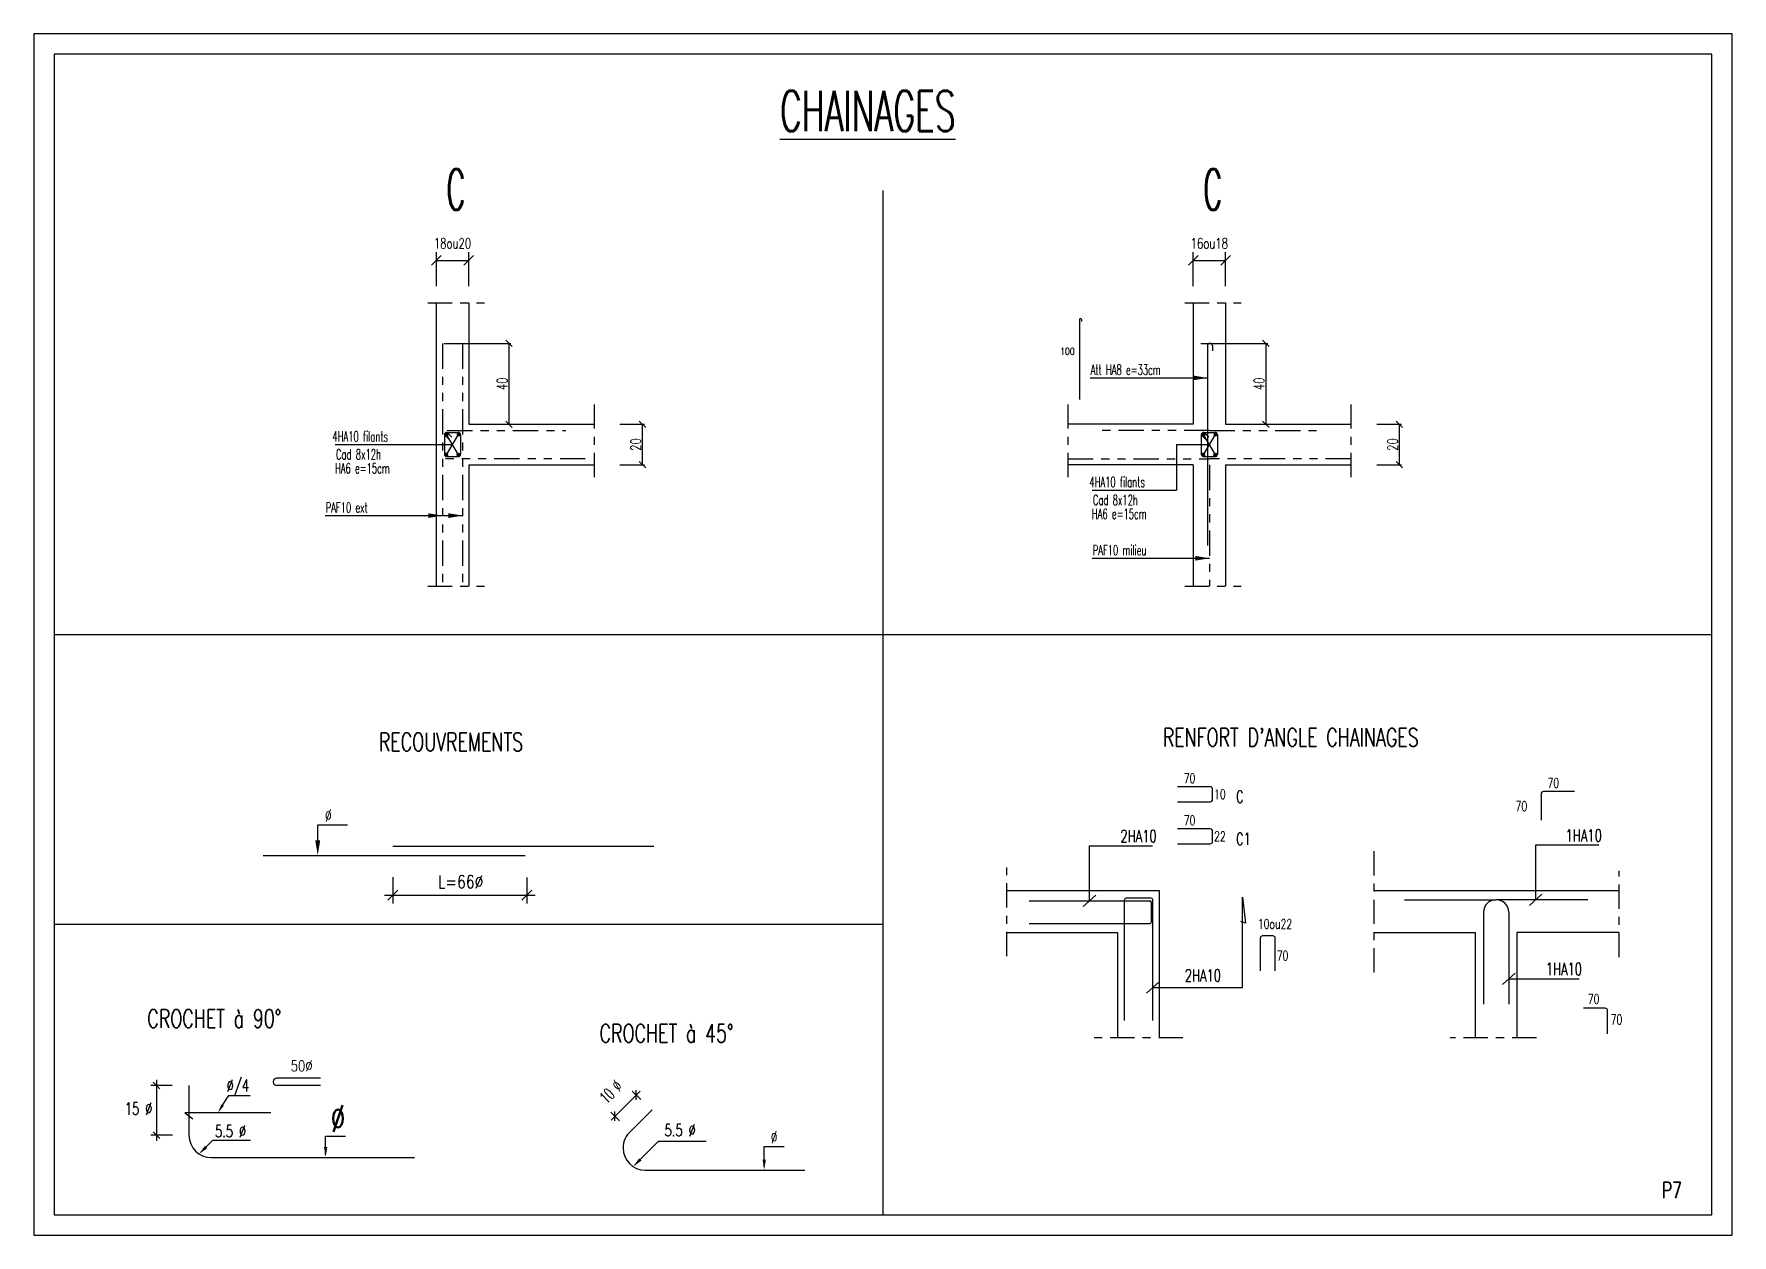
# Model space of a CAD drawing. Extents: x 308 to 787, y -199 to -146.
# Drawn here: x 618.97 to 639.97, y -169.39 to -154.54 of the extents above; entities that cross this region are included whole.
import ezdxf
from ezdxf.enums import TextEntityAlignment as Align

# ---------------------------------------------------------------- set-up
doc = ezdxf.new("R2010")
doc.units = 0
doc.header["$LTSCALE"] = 0.5
doc.header["$MEASUREMENT"] = 0
doc.linetypes.add('AXES2', pattern=[1.125, 0.75, -0.125, 0.125, -0.125])
doc.linetypes.add('PHANTOM2', pattern=[1.25, 0.625, -0.125, 0.125, -0.125, 0.125, -0.125])
doc.layers.get('0').update_dxf_attribs({"linetype": 'CONTINUOUS'})
doc.layers.get('DEFPOINTS').update_dxf_attribs({"linetype": 'CONTINUOUS'})
for name, color, linetype in [('AXES', 6, 'AXES2'), ('CADRE-CART', 7, 'CONTINUOUS'), ('COTATION', 7, 'CONTINUOUS'), ('FERRAILLAGE', 1, 'CONTINUOUS'), ('HABILLAGE', 7, 'CONTINUOUS'), ('I84 - FERRAILLAGE', 1, 'CONTINUOUS'), ('Texte', 7, 'CONTINUOUS')]:
    doc.layers.add(name, color=color, linetype=linetype)
doc.styles.add('ROMANS', font='ROMANS')
doc.styles.add('ROMANS8', font='romans.shx', dxfattribs={"width": 0.7})
doc.styles.get("Standard").update_dxf_attribs({"font": 'txt.shx'})
doc.dimstyles.new('CM-50°', dxfattribs={"dimscale": 0.1, "dimtxt": 1.3, "dimasz": 1.2, "dimexe": 1, "dimexo": 0, "dimgap": 0.3, "dimtad": 1, "dimzin": 0, "dimdsep": 46, "dimtxsty": 'ROMANS8', "dimblk": 'OBLIQUE', "dimcen": 0.5, "dimclrt": 1, "dimazin": 0, "dimtfac": 1, "dimtmove": 2, "dimatfit": 3, "dimfxl": 0, "dimtolj": 1, "dimtzin": 0, "dimarcsym": 0})
doc.dimstyles.new('I84 1-20 cm', dxfattribs={"dimscale": 0.4, "dimtxt": 0.32, "dimasz": 0.2, "dimexe": 0.06, "dimexo": 0.05, "dimgap": 0.05, "dimtad": 1, "dimdec": 1, "dimlfac": 40, "dimzin": 9, "dimdsep": 46, "dimtxsty": 'ROMANS8', "dimblk": 'OBLIQUE', "dimcen": 0.09, "dimclrd": 256, "dimclre": 256, "dimclrt": 1, "dimadec": 0, "dimazin": 0, "dimtfac": 1, "dimtdec": 1, "dimtofl": 0, "dimtmove": 2, "dimatfit": 3, "dimfxl": 0, "dimtolj": 1, "dimtzin": 0, "dimarcsym": 0})

msp = doc.modelspace()

# ---------------------------------------------------------------- texts
at = {"layer": 'FERRAILLAGE', "color": 4, "width": 0.519}
for p in [(624.0686, -156.7132), (633.4291, -156.7132)]:
    msp.add_text('C', height=0.5, dxfattribs=at).set_placement(p)
at = {"layer": 'FERRAILLAGE', "color": 7}
for s, height, style, width, p in [('100', 0.08784, 'ROMANS8', 0.8, (631.6582, -158.5067)), ('70', 0.12, 'ROMANS', 0.7, (633.187, -163.802)), ('70', 0.12, 'ROMANS', 0.7, (637.6854, -163.8596)), ('10', 0.12, 'ROMANS', 0.7, (633.562, -163.9999)), ('%%c', 0.15, 'ROMANS8', 0.6, (622.5699, -164.2773)), ('70', 0.12, 'ROMANS', 0.7, (633.187, -164.323)), ('70', 0.12, 'ROMANS', 0.7, (637.2914, -164.1476)), ('22', 0.12, 'ROMANS', 0.7, (633.562, -164.521)), ('10ou22', 0.12, 'ROMANS', 0.7, (634.1031, -165.6035)), ('70', 0.12, 'ROMANS', 0.7, (634.3371, -165.9954)), ('70', 0.12, 'ROMANS', 0.7, (638.1836, -166.531)), ('70', 0.12, 'ROMANS', 0.7, (638.4667, -166.7849)), ('50%%c', 0.13307, 'ROMANS8', 0.8, (622.1414, -167.3654)), ('%%c', 0.3318, 'ROMANS8', 0.6, (622.6431, -168.1145)), ('%%c', 0.15, 'ROMANS8', 0.6, (628.0828, -168.2553))]:
    msp.add_text(s, height=height, dxfattribs=dict(at, style=style, width=width)).set_placement(p)
at = {"layer": 'FERRAILLAGE', "color": 1, "style": 'ROMANS8', "width": 0.6}
for s, height, p in [('Att HA8 e=33cm', 0.126654, (632.036, -158.7548)), ('4HA10 filants', 0.126654, (622.6592, -159.5788)), ('Cad 8x12h', 0.12665, (622.703, -159.801)), ('HA6 e=15cm', 0.12665, (622.6904, -159.9729)), ('4HA10 filants', 0.126654, (632.0197, -160.1429)), ('PAF10 ext', 0.12665, (622.5754, -160.458)), ('HA6 e=15cm', 0.12665, (632.051, -160.537)), ('Cad 8x12h', 0.12665, (632.0635, -160.3651)), ('PAF10 milieu', 0.126654, (632.061, -160.9855))]:
    msp.add_text(s, height=height, dxfattribs=at).set_placement(p)
at = {"layer": 'FERRAILLAGE', "style": 'ROMANS8', "width": 0.7}
for s, height, p in [("RENFORT D'ANGLE CHAINAGES", 0.225335, (632.9288, -163.3485)), ('RECOUVREMENTS', 0.225335, (623.2332, -163.4054)), ('C', 0.15, (633.8334, -164.0463)), ('2HA10', 0.15, (632.4027, -164.5325)), ('C1', 0.15, (633.8334, -164.5674)), ('1HA10', 0.15, (637.908, -164.5247)), ('2HA10', 0.15, (633.1986, -166.2557)), ('1HA10', 0.15, (637.6634, -166.1757)), ('CROCHET à 90%%D', 0.225335, (620.3701, -166.8263)), ('CROCHET à 45%%D', 0.225335, (625.963, -167.0085))]:
    msp.add_text(s, height=height, rotation=360, dxfattribs=at).set_placement(p)
at = {"layer": 'FERRAILLAGE', "color": 7, "style": 'ROMANS8'}
for s, height, rotation, width, p in [('L=66%%c', 0.15968, 0, 0.8, (624.2454, -165.0226)), ('10 %%c', 0.15, 45.44245, 0.6, (626.1029, -167.6202)), ('15 %%c', 0.15, 360, 0.7, (620.2619, -167.8271))]:
    msp.add_text(s, height=height, rotation=rotation, dxfattribs=dict(at, width=width)).set_placement(p, align=Align.MIDDLE)
at = {"layer": 'FERRAILLAGE', "color": 7, "style": 'ROMANS8', "width": 0.7}
msp.add_text('%%c/4', height=0.15, rotation=360, dxfattribs=at).set_placement((621.3504, -167.542), align=Align.MIDDLE_LEFT)
for p in [(621.2056, -168.1809), (626.7658, -168.1679)]:
    msp.add_text('5.5 %%c', height=0.15, rotation=360, dxfattribs=at).set_placement(p)
at = {"layer": 'HABILLAGE', "color": 1, "style": 'ROMANS8', "width": 0.7}
msp.add_text('P7', height=0.2, dxfattribs=at).set_placement((639.101, -168.9361))
at = {"layer": 'Texte', "color": 4, "style": 'ROMANS8', "width": 0.6}
msp.add_text('%%uCHAINAGES', height=0.5, dxfattribs=at).set_placement((628.1936, -155.7416))

# ---------------------------------------------------------------- blocks, each defined once
blk = doc.blocks.new('_Oblique')
at = {"layer": 'COTATION', "color": 0, "lineweight": -2}
blk.add_line((-0.5, -0.5), (0.5, 0.5), dxfattribs=at)
blk = doc.blocks.new('*D679')
at = {"layer": 'COTATION', "lineweight": -2, "transparency": 16777216}
for p, q in [((626.214, -159.366), (626.518, -159.366)), ((626.494, -159.866), (626.494, -159.366)), ((626.214, -159.866), (626.518, -159.866))]:
    blk.add_line(p, q, dxfattribs=at)
at = {"layer": 'DEFPOINTS', "color": 0, "transparency": 16777216}
for p in [(626.194, -159.366), (626.494, -159.366), (626.194, -159.866)]:
    blk.add_point(p, dxfattribs=at)
at = {"layer": 'COTATION', "lineweight": -2, "transparency": 16777216, "xscale": 0.08000000000000002, "yscale": 0.08000000000000002, "zscale": 0.08000000000000002}
for p, rotation in [((626.494, -159.366), 90), ((626.494, -159.866), 270)]:
    blk.add_blockref('_Oblique', p, dxfattribs=dict(at, rotation=rotation))
at = {"layer": 'COTATION', "color": 1, "transparency": 16777216, "insert": (626.41, -159.616), "char_height": 0.128, "attachment_point": 5, "rotation": 90, "style": 'ROMANS8'}
blk.add_mtext('\\A1;20', dxfattribs=at)
blk = doc.blocks.new('A$C27DF6537')
at = {"layer": 'I84 - FERRAILLAGE', "linetype": 'Continuous'}
blk.add_hatch(color=256, dxfattribs=at).paths.add_polyline_path([(0.0075, 0, 1), (-0.0075, 0, 1)])
blk.add_circle((0, 0), 0.0075, dxfattribs=at)
blk = doc.blocks.new('*D680')
at = {"layer": 'DEFPOINTS', "color": 0, "transparency": 16777216}
for p in [(624.344, -157.339), (623.944, -157.657), (624.344, -157.657)]:
    blk.add_point(p, dxfattribs=at)
at = {"layer": 'FERRAILLAGE', "color": 0, "lineweight": -2, "transparency": 16777216}
for p, q in [((623.944, -157.657), (623.944, -157.239)), ((624.344, -157.657), (624.344, -157.239)), ((623.944, -157.339), (624.344, -157.339))]:
    blk.add_line(p, q, dxfattribs=at)
at = {"layer": 'FERRAILLAGE', "color": 0, "lineweight": -2, "transparency": 16777216, "xscale": 0.12, "yscale": 0.12, "zscale": 0.12, "rotation": 180}
blk.add_blockref('_Oblique', (623.944, -157.339), dxfattribs=at)
at = {"layer": 'FERRAILLAGE', "color": 0, "lineweight": -2, "transparency": 16777216, "xscale": 0.12, "yscale": 0.12, "zscale": 0.12}
blk.add_blockref('_Oblique', (624.344, -157.339), dxfattribs=at)
at = {"layer": 'FERRAILLAGE', "color": 1, "transparency": 16777216, "insert": (624.144, -157.129), "char_height": 0.13, "attachment_point": 5, "style": 'ROMANS8'}
blk.add_mtext('\\A1;18ou20', dxfattribs=at)
blk = doc.blocks.new('*D681')
at = {"layer": 'COTATION', "lineweight": -2, "transparency": 16777216}
for p, q in [((624.039, -158.366), (624.866, -158.366)), ((624.842, -158.366), (624.842, -159.366)), ((624.364, -159.366), (624.866, -159.366))]:
    blk.add_line(p, q, dxfattribs=at)
at = {"layer": 'DEFPOINTS', "color": 0, "transparency": 16777216}
for p in [(624.019, -158.366), (624.344, -159.366), (624.842, -159.366)]:
    blk.add_point(p, dxfattribs=at)
at = {"layer": 'COTATION', "lineweight": -2, "transparency": 16777216, "xscale": 0.08000000000000002, "yscale": 0.08000000000000002, "zscale": 0.08000000000000002}
for p, rotation in [((624.842, -158.366), 90), ((624.842, -159.366), 270)]:
    blk.add_blockref('_Oblique', p, dxfattribs=dict(at, rotation=rotation))
at = {"layer": 'COTATION', "color": 1, "transparency": 16777216, "insert": (624.758, -158.866), "char_height": 0.128, "attachment_point": 5, "rotation": 90, "style": 'ROMANS8'}
blk.add_mtext('\\A1;40', dxfattribs=at)
blk = doc.blocks.new('*D682')
at = {"layer": 'COTATION', "lineweight": -2, "transparency": 16777216}
for p, q in [((635.574, -159.366), (635.878, -159.366)), ((635.854, -159.866), (635.854, -159.366)), ((635.574, -159.866), (635.878, -159.866))]:
    blk.add_line(p, q, dxfattribs=at)
at = {"layer": 'DEFPOINTS', "color": 0, "transparency": 16777216}
for p in [(635.554, -159.366), (635.854, -159.366), (635.554, -159.866)]:
    blk.add_point(p, dxfattribs=at)
at = {"layer": 'COTATION', "lineweight": -2, "transparency": 16777216, "xscale": 0.08000000000000002, "yscale": 0.08000000000000002, "zscale": 0.08000000000000002}
for p, rotation in [((635.854, -159.366), 90), ((635.854, -159.866), 270)]:
    blk.add_blockref('_Oblique', p, dxfattribs=dict(at, rotation=rotation))
at = {"layer": 'COTATION', "color": 1, "transparency": 16777216, "insert": (635.77, -159.616), "char_height": 0.128, "attachment_point": 5, "rotation": 90, "style": 'ROMANS8'}
blk.add_mtext('\\A1;20', dxfattribs=at)
blk = doc.blocks.new('*D683')
at = {"layer": 'DEFPOINTS', "color": 0, "transparency": 16777216}
for p in [(633.704, -157.339), (633.304, -157.657), (633.704, -157.657)]:
    blk.add_point(p, dxfattribs=at)
at = {"layer": 'FERRAILLAGE', "color": 0, "lineweight": -2, "transparency": 16777216}
for p, q in [((633.304, -157.657), (633.304, -157.239)), ((633.704, -157.657), (633.704, -157.239)), ((633.304, -157.339), (633.704, -157.339))]:
    blk.add_line(p, q, dxfattribs=at)
at = {"layer": 'FERRAILLAGE', "color": 0, "lineweight": -2, "transparency": 16777216, "xscale": 0.12, "yscale": 0.12, "zscale": 0.12, "rotation": 180}
blk.add_blockref('_Oblique', (633.304, -157.339), dxfattribs=at)
at = {"layer": 'FERRAILLAGE', "color": 0, "lineweight": -2, "transparency": 16777216, "xscale": 0.12, "yscale": 0.12, "zscale": 0.12}
blk.add_blockref('_Oblique', (633.704, -157.339), dxfattribs=at)
at = {"layer": 'FERRAILLAGE', "color": 1, "transparency": 16777216, "insert": (633.504, -157.129), "char_height": 0.13, "attachment_point": 5, "style": 'ROMANS8'}
blk.add_mtext('\\A1;16ou18', dxfattribs=at)
blk = doc.blocks.new('*D684')
at = {"layer": 'COTATION', "lineweight": -2, "transparency": 16777216}
for p, q in [((633.399, -158.366), (634.227, -158.366)), ((634.203, -158.366), (634.203, -159.366)), ((633.724, -159.366), (634.227, -159.366))]:
    blk.add_line(p, q, dxfattribs=at)
at = {"layer": 'DEFPOINTS', "color": 0, "transparency": 16777216}
for p in [(633.379, -158.366), (633.704, -159.366), (634.203, -159.366)]:
    blk.add_point(p, dxfattribs=at)
at = {"layer": 'COTATION', "lineweight": -2, "transparency": 16777216, "xscale": 0.08000000000000002, "yscale": 0.08000000000000002, "zscale": 0.08000000000000002}
for p, rotation in [((634.203, -158.366), 90), ((634.203, -159.366), 270)]:
    blk.add_blockref('_Oblique', p, dxfattribs=dict(at, rotation=rotation))
at = {"layer": 'COTATION', "color": 1, "transparency": 16777216, "insert": (634.119, -158.866), "char_height": 0.128, "attachment_point": 5, "rotation": 90, "style": 'ROMANS8'}
blk.add_mtext('\\A1;40', dxfattribs=at)

# ---------------------------------------------------------------- dimensions: what is measured, and where the dimension line sits
at = {"layer": 'COTATION'}
for base, p1, p2, text, picture, middle in [((624.8421, -159.366), (624.0188, -158.366), (624.3438, -159.366), '40', '*D681', (624.7581, -158.866)), ((634.2026, -159.366), (633.3794, -158.366), (633.7044, -159.366), '40', '*D684', (634.1186, -158.866)), ((626.4938, -159.366), (626.1938, -159.866), (626.1938, -159.366), '20', '*D679', (626.4098, -159.616)), ((635.8544, -159.366), (635.5544, -159.866), (635.5544, -159.366), '20', '*D682', (635.7704, -159.616))]:
    dim = msp.add_linear_dim(base=base, p1=p1, p2=p2, angle=90, text=text, dimstyle='I84 1-20 cm', dxfattribs=at)
    dim.commit()
    dim.dimension.update_dxf_attribs({"geometry": picture, "text_midpoint": middle})
at = {"layer": 'FERRAILLAGE', "color": 7}
for base, p1, p2, text, picture, middle in [((624.3438, -157.3395), (623.9438, -157.6571), (624.3438, -157.6571), '18ou20', '*D680', (624.1438, -157.1295)), ((633.7044, -157.3395), (633.3044, -157.6571), (633.7044, -157.6571), '16ou18', '*D683', (633.5044, -157.1295))]:
    dim = msp.add_linear_dim(base=base, p1=p1, p2=p2, text=text, dimstyle='CM-50°', dxfattribs=at)
    dim.commit()
    dim.dimension.update_dxf_attribs({"geometry": picture, "text_midpoint": middle})

# ---------------------------------------------------------------- linework, layer by layer
at = {"color": 4}
msp.add_lwpolyline([(639.9678, -169.39), (639.9678, -154.54), (618.9678, -154.54), (618.9678, -169.39)], close=True, dxfattribs=at)
at = {"color": 7}
msp.add_lwpolyline([(619.2178, -169.14), (639.7178, -169.14), (639.7178, -154.79), (619.2178, -154.79)], close=True, dxfattribs=at)
at = {"layer": 'AXES', "color": 6, "ltscale": 0.8}
for p, q in [((623.8402, -157.866), (624.5387, -157.866)), ((633.2008, -157.866), (633.8992, -157.866)), ((625.8938, -159.1197), (625.8938, -160.0731)), ((631.7544, -159.1197), (631.7544, -160.0731)), ((631.7544, -159.1197), (631.7544, -160.0731)), ((635.2544, -159.1197), (635.2544, -160.0731)), ((623.8402, -161.366), (624.5387, -161.366)), ((633.2008, -161.366), (633.8992, -161.366)), ((635.5437, -166.1439), (635.5437, -164.636)), ((630.9993, -165.9414), (630.9993, -164.846)), ((638.5709, -165.9555), (638.5709, -164.8856)), ((633.1773, -166.9508), (632.0669, -166.9508)), ((637.5482, -166.9508), (636.4802, -166.9508))]:
    msp.add_line(p, q, dxfattribs=at)
at = {"layer": 'CADRE-CART'}
for p, q in [((629.4678, -161.965), (629.4678, -156.4758)), ((629.4678, -169.14), (629.4678, -161.965)), ((629.4678, -165.5525), (619.2178, -165.5525))]:
    msp.add_line(p, q, dxfattribs=at)
at = {"layer": 'COTATION'}
for q in [(639.7178, -161.965), (629.4678, -161.965)]:
    msp.add_line((619.2178, -161.965), q, dxfattribs=at)
at = {"layer": 'FERRAILLAGE', "color": 3}
for p, q in [((623.9438, -157.866), (623.9438, -161.366)), ((624.3438, -157.866), (624.3438, -159.366)), ((633.3044, -157.866), (633.3044, -159.366)), ((633.7044, -157.866), (633.7044, -159.366)), ((624.3438, -159.366), (625.8938, -159.366)), ((633.3044, -159.366), (631.7544, -159.366)), ((633.7044, -159.366), (635.2544, -159.366)), ((624.3438, -159.866), (625.8938, -159.866)), ((624.3438, -159.866), (624.3438, -161.366)), ((633.3044, -159.866), (631.7544, -159.866)), ((633.3044, -159.866), (633.3044, -161.366)), ((633.7044, -159.866), (635.2544, -159.866)), ((633.7044, -159.866), (633.7044, -161.366)), ((630.9993, -165.1319), (632.8841, -165.1319)), ((632.8841, -165.1319), (632.8841, -166.9508)), ((635.5437, -165.1319), (638.5709, -165.1319)), ((630.9993, -165.6481), (632.368, -165.6481)), ((632.368, -165.6481), (632.368, -166.9508)), ((635.5437, -165.6481), (636.7915, -165.6481)), ((636.7915, -165.6481), (636.7915, -166.9508)), ((637.3077, -165.6481), (637.3077, -166.9508)), ((638.5709, -165.6481), (637.3077, -165.6481))]:
    msp.add_line(p, q, dxfattribs=at)
at = {"layer": 'FERRAILLAGE'}
for p, q in [((631.8983, -158.0708), (631.8983, -159.0583)), ((631.9233, -158.0708), (631.9233, -158.0942)), ((633.4794, -158.3972), (633.4794, -160.866)), ((633.5419, -158.3972), (633.5419, -158.4559)), ((624.0438, -159.4972), (624.0438, -159.7347)), ((624.0513, -159.5045), (624.1047, -159.5565)), ((624.0751, -159.466), (624.2126, -159.466)), ((624.0826, -159.4733), (624.1359, -159.5252)), ((624.2438, -159.4972), (624.2438, -159.7347)), ((633.4044, -159.4972), (633.4044, -159.7347)), ((633.4119, -159.5045), (633.4652, -159.5565)), ((633.4356, -159.466), (633.5731, -159.466)), ((633.4431, -159.4733), (633.4965, -159.5252)), ((633.6044, -159.4972), (633.6044, -159.7347)), ((624.0751, -159.766), (624.2126, -159.766)), ((633.4356, -159.766), (633.5731, -159.766)), ((633.5135, -163.8478), (633.11, -163.8478)), ((633.543, -164.0028), (633.543, -163.8773)), ((637.6065, -163.9364), (637.6065, -164.2621)), ((638.0181, -163.9069), (637.636, -163.9069)), ((633.1118, -164.0323), (633.5135, -164.0323)), ((633.5135, -164.3689), (633.11, -164.3689)), ((633.543, -164.5239), (633.543, -164.3984)), ((623.4068, -164.5819), (626.633, -164.5819)), ((633.1118, -164.5534), (633.5135, -164.5534)), ((621.802, -164.6963), (625.0409, -164.6963)), ((631.2757, -165.2588), (632.767, -165.2588)), ((632.454, -166.7359), (632.454, -165.2445)), ((632.7833, -165.2239), (632.4746, -165.2239)), ((632.804, -166.7359), (632.804, -165.2445)), ((635.9157, -165.2446), (637.0512, -165.2446)), ((638.1835, -165.2446), (637.048, -165.2446)), ((632.7877, -165.5195), (632.7877, -165.2794)), ((636.8932, -165.3994), (636.8932, -166.5349)), ((637.206, -165.3994), (637.206, -166.5349)), ((631.2757, -165.5402), (632.767, -165.5402)), ((634.1334, -165.7201), (634.1334, -166.1236)), ((634.2885, -165.6906), (634.1629, -165.6906)), ((634.318, -166.1218), (634.318, -165.7201)), ((638.3992, -166.5855), (638.1295, -166.5855)), ((638.4287, -166.9042), (638.4287, -166.615)), ((620.8848, -167.5406), (620.8848, -168.1569)), ((621.9278, -167.491), (621.9278, -167.4993)), ((622.5114, -167.4497), (621.9691, -167.4497)), ((622.5114, -167.5406), (621.9691, -167.5406)), ((620.8341, -167.8792), (620.932, -167.9523)), ((621.8966, -167.8792), (620.8341, -167.8792)), ((626.6122, -167.8405), (626.3486, -168.1041)), ((621.1601, -168.4321), (623.6739, -168.4321)), ((626.5285, -168.5877), (628.5029, -168.5877))]:
    msp.add_line(p, q, dxfattribs=at)
at = {"layer": 'FERRAILLAGE', "linetype": 'PHANTOM2'}
for p, q in [((624.0188, -158.366), (624.0188, -161.366)), ((624.2688, -158.366), (624.2688, -161.366)), ((624.0794, -159.441), (625.5438, -159.441)), ((633.5044, -159.441), (632.1044, -159.441)), ((633.5044, -159.441), (634.9044, -159.441)), ((625.7861, -159.791), (624.0561, -159.791)), ((631.7544, -159.791), (633.5044, -159.791)), ((635.2544, -159.791), (633.5044, -159.791)), ((633.5044, -159.866), (633.5044, -161.366))]:
    msp.add_line(p, q, dxfattribs=at)
at = {"layer": 'FERRAILLAGE', "color": 7}
for p, q in [((632.0278, -158.792), (633.4794, -158.792)), ((624.2187, -159.7415), (624.069, -159.4905)), ((624.069, -159.7415), (624.2187, -159.4905)), ((633.5792, -159.7415), (633.4295, -159.4905)), ((633.4295, -159.7415), (633.5792, -159.4905)), ((622.6923, -159.616), (624.1438, -159.616)), ((633.098, -159.616), (633.098, -160.1801)), ((633.098, -159.616), (633.5044, -159.616)), ((632.0528, -160.1801), (633.098, -160.1801)), ((622.5673, -160.4951), (624.0188, -160.4951)), ((622.8173, -160.4951), (624.2688, -160.4951)), ((632.0528, -161.0226), (633.5044, -161.0226)), ((622.4769, -164.6499), (622.4769, -164.3177)), ((622.4769, -164.3177), (622.846, -164.3177)), ((632.0214, -165.2588), (632.0214, -164.5798)), ((632.0214, -164.5798), (632.8027, -164.5798)), ((637.5394, -165.2446), (637.5394, -164.5656)), ((637.5394, -164.5656), (638.3207, -164.5656)), ((623.4066, -164.9664), (623.4066, -165.2905)), ((625.0638, -164.9688), (625.0638, -165.2905)), ((623.3034, -165.1873), (625.167, -165.1873)), ((623.3446, -165.2492), (623.4685, -165.1253)), ((625.0018, -165.2492), (625.1257, -165.1253)), ((632.0995, -165.1885), (631.9432, -165.3291)), ((633.9149, -166.3308), (633.9149, -165.2132)), ((633.9149, -165.2132), (633.9525, -165.5359)), ((637.6175, -165.1743), (637.4612, -165.3149)), ((633.9525, -165.5359), (633.8911, -165.5116)), ((632.8822, -166.2605), (632.7258, -166.4011)), ((637.2842, -166.1519), (637.1279, -166.2925)), ((637.206, -166.2222), (638.0772, -166.2222)), ((632.804, -166.3308), (633.9149, -166.3308)), ((620.6762, -167.5406), (620.414, -167.5406)), ((620.5241, -167.5819), (620.4415, -167.4993)), ((620.4828, -167.4718), (620.4828, -168.2257)), ((621.3, -167.7842), (621.379, -167.6662)), ((621.379, -167.6662), (621.4891, -167.6662)), ((621.4891, -167.6662), (621.6401, -167.6662)), ((626.1041, -167.9697), (626.4631, -167.6095)), ((626.4719, -167.7147), (626.3658, -167.6103)), ((626.4153, -167.7169), (626.4144, -167.6002)), ((626.2095, -167.9768), (626.1034, -167.8724)), ((626.1529, -167.9791), (626.152, -167.8623)), ((620.6823, -168.1569), (620.414, -168.1569)), ((620.5241, -168.1981), (620.4415, -168.1156)), ((622.5752, -168.3949), (622.5752, -168.1693)), ((622.5752, -168.1693), (622.8214, -168.1693)), ((621.032, -168.3663), (621.1793, -168.2177)), ((621.1793, -168.2177), (621.6439, -168.2177)), ((626.4005, -168.5219), (626.6924, -168.2299)), ((626.6924, -168.2299), (627.2809, -168.2299)), ((627.9986, -168.5505), (627.9986, -168.2957)), ((627.9986, -168.2957), (628.2447, -168.2957))]:
    msp.add_line(p, q, dxfattribs=at)
at = {"layer": 'FERRAILLAGE'}
for centre, radius, start, end in [((631.9108, -158.0708), 0.0125, 90, 180), ((631.9108, -158.0708), 0.0125, 0, 90), ((633.5106, -158.3972), 0.0312, 90, 180), ((633.5106, -158.3972), 0.0312, 0, 90), ((624.0751, -159.4972), 0.0312, 90, 180), ((624.2126, -159.4972), 0.0312, 0, 90), ((633.4356, -159.4972), 0.0312, 90, 180), ((633.5731, -159.4972), 0.0312, 0, 90), ((624.0751, -159.7347), 0.0312, 180, 270), ((624.2126, -159.7347), 0.0312, 270, 0), ((633.4356, -159.7347), 0.0312, 180, 270), ((633.5731, -159.7347), 0.0312, 270, 0), ((633.5135, -163.8773), 0.0295, 360, 90), ((633.5135, -164.0028), 0.0295, 270, 360), ((637.636, -163.9364), 0.0295, 90, 180), ((633.5135, -164.3984), 0.0295, 360, 90), ((633.5135, -164.5239), 0.0295, 270, 360), ((632.4746, -165.2445), 0.0206, 90, 180), ((632.767, -165.2794), 0.0206, 0, 90), ((632.7833, -165.2445), 0.0206, 0, 90), ((637.048, -165.3994), 0.1548, 90, 180), ((637.0512, -165.3994), 0.1548, 0, 90), ((632.767, -165.5195), 0.0206, 270, 0), ((634.1629, -165.7201), 0.0295, 90, 180), ((634.2885, -165.7201), 0.0295, 360, 90), ((638.3992, -166.615), 0.0295, 360, 90), ((621.9691, -167.491), 0.0413, 90, 180), ((621.9691, -167.4993), 0.0413, 180, 270), ((621.1601, -168.1569), 0.2753, 180, 270), ((626.5285, -168.3124), 0.2753, 130.83112, 180), ((626.5285, -168.3124), 0.2753, 180, 270)]:
    msp.add_arc(centre, radius, start, end, dxfattribs=at)
at = {"layer": 'FERRAILLAGE', "color": 7}
for points in [[(633.3045, -158.7629), (633.3045, -158.8212), (633.4794, -158.792)], [(623.8439, -160.466), (623.8439, -160.5243), (624.0188, -160.4951)], [(624.0939, -160.466), (624.0939, -160.5243), (624.2688, -160.4951)], [(633.3295, -160.9935), (633.3295, -161.0518), (633.5044, -161.0226)], [(622.5078, -164.5105), (622.4459, -164.5105), (622.4769, -164.6963)], [(621.3158, -167.7935), (621.2841, -167.775), (621.2443, -167.8792)], [(621.1123, -168.3152), (621.0831, -168.286), (621.0101, -168.3882)], [(622.5959, -168.302), (622.5546, -168.302), (622.5752, -168.4259)], [(626.4808, -168.4708), (626.4516, -168.4416), (626.3786, -168.5438)], [(628.0193, -168.4576), (627.978, -168.4576), (627.9986, -168.5814)]]:
    msp.add_solid(points, dxfattribs=at)

# ---------------------------------------------------------------- block references
at = {"layer": 'FERRAILLAGE', "linetype": 'Continuous', "yscale": 2.5, "zscale": 2.5}
for p, xscale in [((624.069, -159.4905), 2.5), ((624.2187, -159.4905), -2.5), ((633.4295, -159.4905), 2.5), ((633.5792, -159.4905), -2.5)]:
    msp.add_blockref('A$C27DF6537', p, dxfattribs=dict(at, xscale=xscale))
at = {"layer": 'FERRAILLAGE', "linetype": 'Continuous', "yscale": 2.5, "zscale": 2.5, "rotation": 180}
for p, xscale in [((624.069, -159.7415), -2.5), ((624.2187, -159.7415), 2.5), ((633.4295, -159.7415), -2.5), ((633.5792, -159.7415), 2.5)]:
    msp.add_blockref('A$C27DF6537', p, dxfattribs=dict(at, xscale=xscale))

msp.set_redraw_order([(e.dxf.handle, doc.entitydb.next_handle()) for e in msp.query("TEXT MTEXT ATTDEF DIMENSION ARC_DIMENSION")])  # texts and dimensions are drawn at this point

doc.saveas('drawing.dxf')
